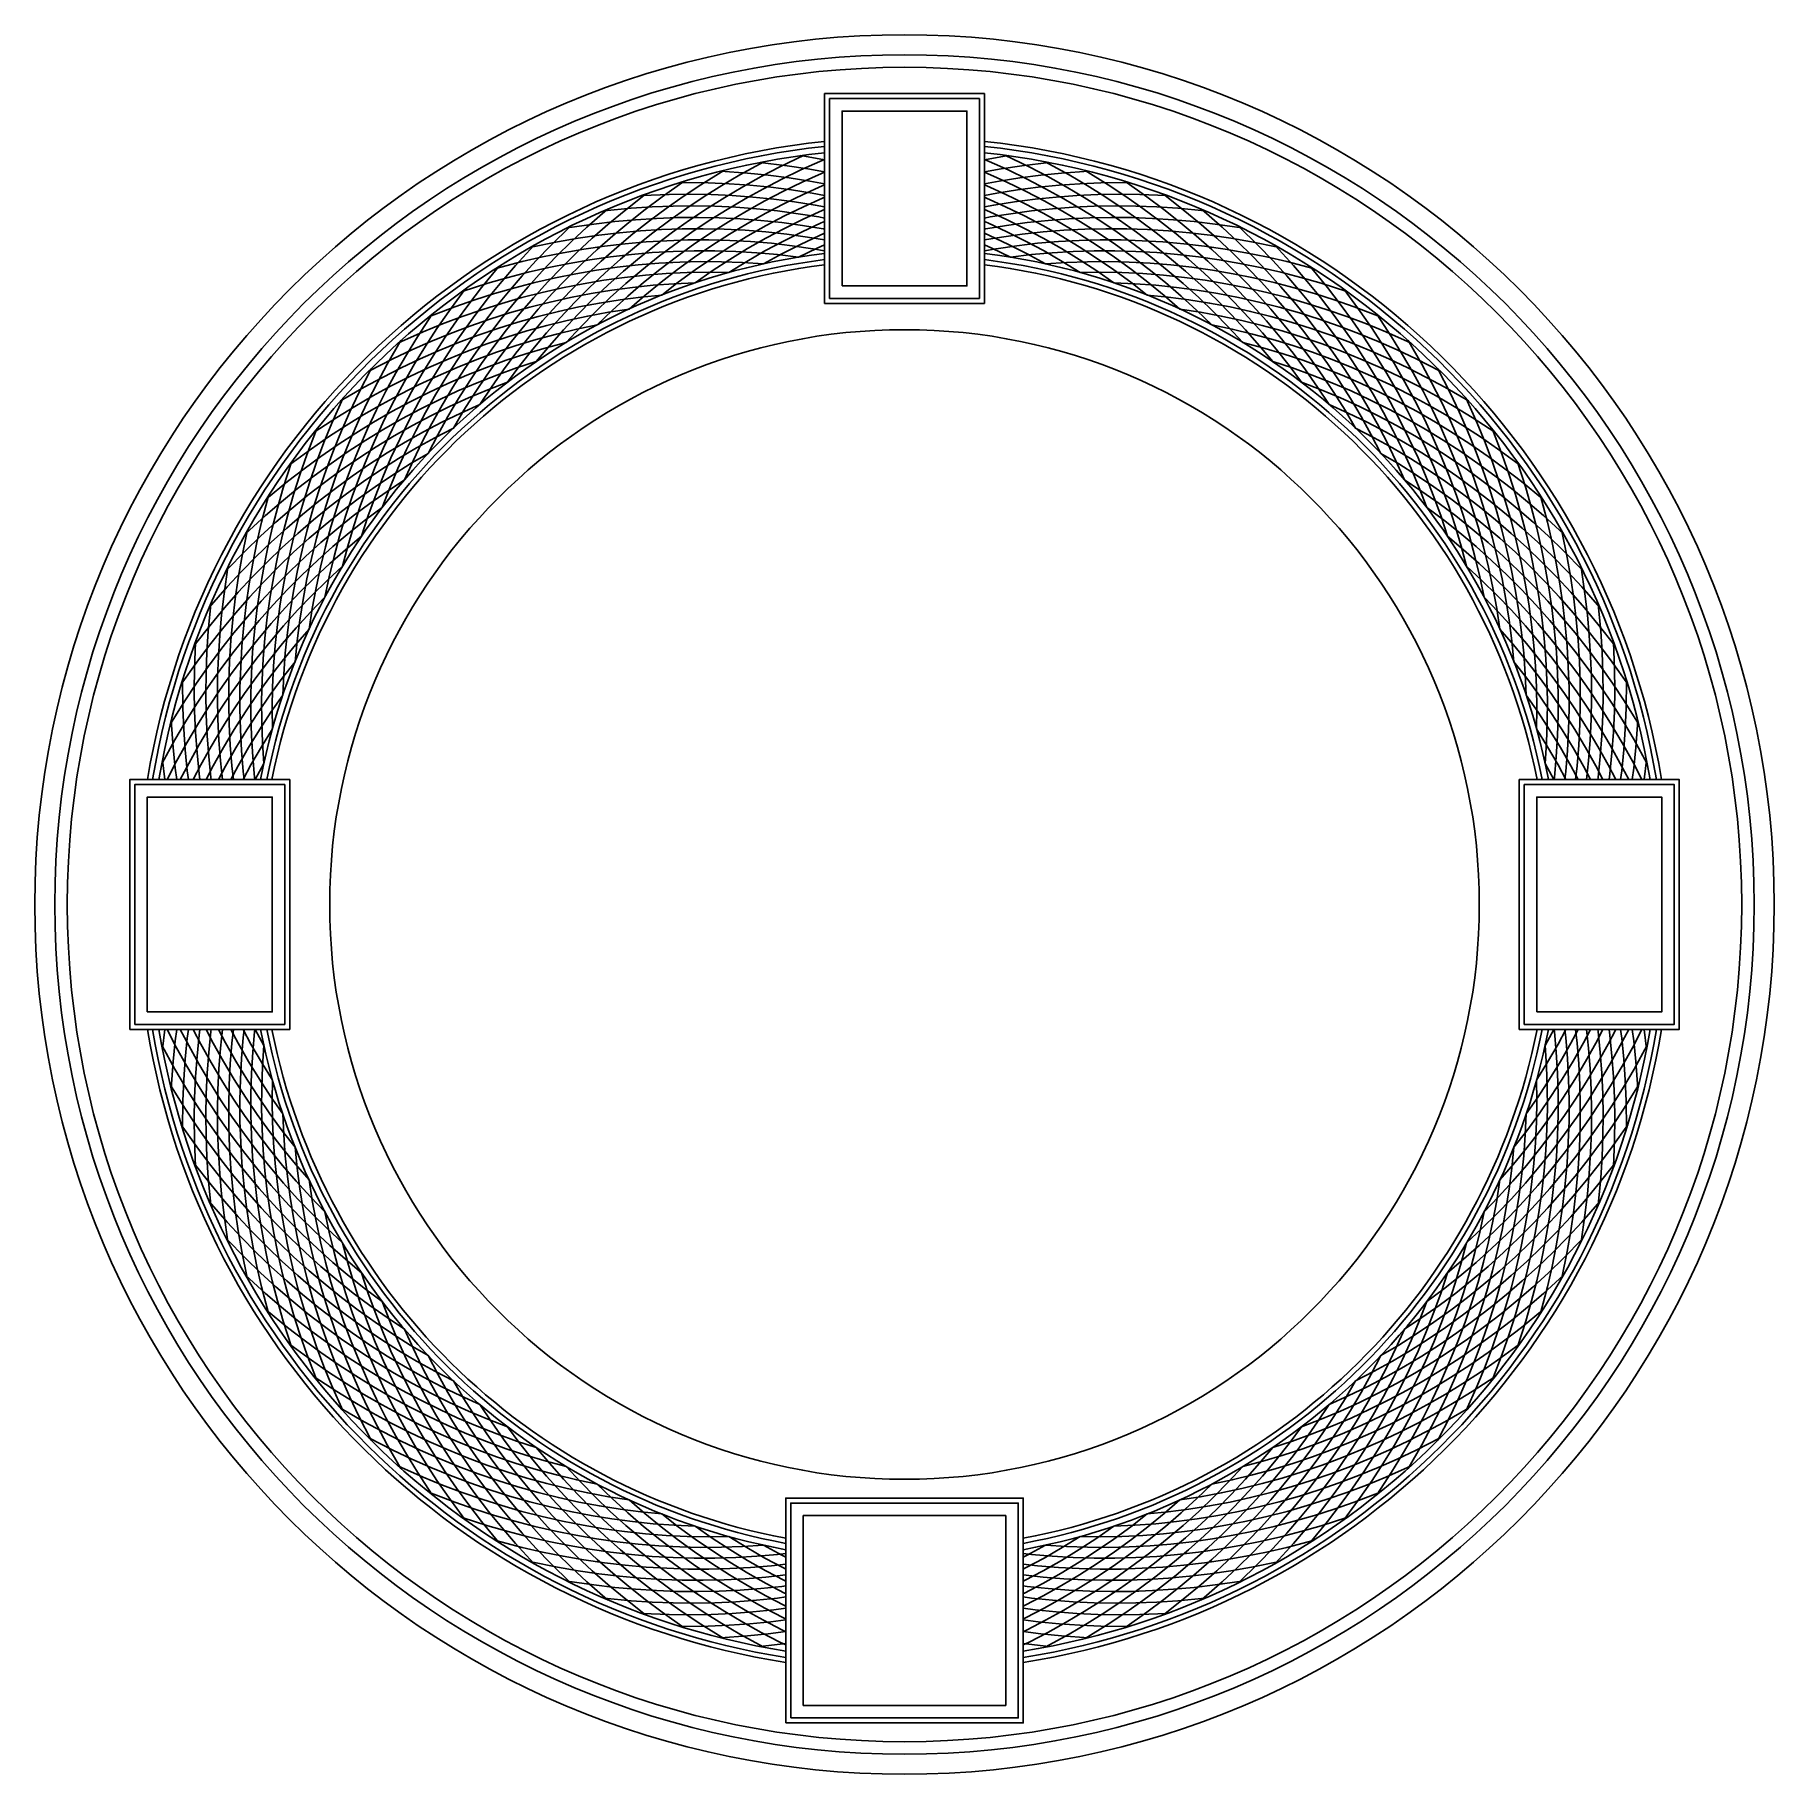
# Model space of a CAD drawing. Header units: millimetres. Extents: x -17.4 to 17.4, y -17.4 to 17.4.
import ezdxf

# ---------------------------------------------------------------- set-up
doc = ezdxf.new("R2010")
doc.units = ezdxf.units.MM
for name, color, linetype in [('dial_rings', 8, 'CONTINUOUS'), ('guilloche', 5, 'CONTINUOUS'), ('markers', 1, 'CONTINUOUS')]:
    doc.layers.add(name, color=color, linetype=linetype)

msp = doc.modelspace()

# ---------------------------------------------------------------- linework, layer by layer
at = {"layer": 'dial_rings'}
for radius in [17.4, 17, 16.75, 11.5]:
    msp.add_circle((0, 0), radius, dxfattribs=at)
for radius, start, end in [(15.35, 95.9831, 170.6267), (15.25, 96.0224, 170.5646), (15.125, 96.0724, 170.486), (15.35, 9.3733, 84.0169), (15.25, 9.4353, 83.9775), (15.125, 9.5141, 83.9276), (13.125, 97.002, 169.0194), (13, 97.0697, 168.9125), (13.125, 10.9806, 82.998), (13, 11.0875, 82.9303), (12.9, 97.1248, 168.8254), (12.9, 11.1745, 82.8752), (15.35, 189.3733, 261.0993), (15.25, 189.4354, 261.0404), (15.125, 189.514, 260.9658), (13.125, 190.9806, 259.5748), (13, 191.0875, 259.4734), (12.9, 191.1746, 259.3909), (13, 280.5266, 348.9125), (12.9, 280.6092, 348.8255), (13.125, 280.4252, 349.0194), (15.35, 278.9008, 350.6267), (15.25, 278.9596, 350.5647), (15.125, 279.0343, 350.4859)]:
    msp.add_arc((0, 0), radius, start, end, dxfattribs=at)
at = {"layer": 'guilloche'}
for points in [[(-7.366, 10.863), (-7.098, 11.186), (-6.821, 11.5), (-6.535, 11.805), (-6.239, 12.102), (-5.935, 12.39), (-5.623, 12.669), (-5.303, 12.939), (-4.976, 13.2), (-4.641, 13.451), (-4.299, 13.693), (-3.95, 13.925), (-3.596, 14.147), (-3.235, 14.36), (-2.868, 14.562), (-2.497, 14.755), (-2.008, 14.991)], [(-1.6, 14.895), (-2.077, 14.982)], [(1.6, 14.895), (2.077, 14.982)], [(7.366, 10.863), (7.098, 11.186), (6.821, 11.5), (6.535, 11.805), (6.239, 12.102), (5.935, 12.39), (5.623, 12.669), (5.303, 12.939), (4.976, 13.2), (4.641, 13.451), (4.299, 13.693), (3.95, 13.925), (3.596, 14.147), (3.235, 14.36), (2.868, 14.562), (2.497, 14.755), (2.008, 14.991)], [(-8.497, 10.004), (-8.266, 10.353), (-8.024, 10.695), (-7.773, 11.029), (-7.511, 11.356), (-7.24, 11.676), (-6.96, 11.987), (-6.671, 12.29), (-6.374, 12.584), (-6.068, 12.87), (-5.754, 13.147), (-5.433, 13.416), (-5.104, 13.675), (-4.768, 13.926), (-4.426, 14.167), (-4.077, 14.398), (-3.617, 14.686)], [(-7.944, 10.448), (-7.693, 10.785), (-7.434, 11.113), (-7.164, 11.434), (-6.885, 11.746), (-6.598, 12.05), (-6.301, 12.346), (-5.996, 12.633), (-5.683, 12.911), (-5.362, 13.18), (-5.034, 13.44), (-4.698, 13.69), (-4.356, 13.932), (-4.008, 14.163), (-3.653, 14.386), (-3.292, 14.598), (-2.817, 14.86)], [(-6.767, 11.246), (-6.482, 11.553), (-6.188, 11.852), (-5.886, 12.141), (-5.575, 12.422), (-5.256, 12.693), (-4.929, 12.955), (-4.595, 13.207), (-4.254, 13.45), (-3.906, 13.682), (-3.551, 13.905), (-3.191, 14.118), (-2.824, 14.321), (-2.453, 14.514), (-2.076, 14.696), (-1.694, 14.868), (-1.6, 14.907)], [(-6.148, 11.596), (-5.847, 11.887), (-5.538, 12.17), (-5.22, 12.442), (-4.894, 12.706), (-4.561, 12.959), (-4.221, 13.203), (-3.873, 13.436), (-3.519, 13.66), (-3.159, 13.874), (-2.793, 14.077), (-2.422, 14.27), (-2.045, 14.453), (-1.663, 14.625), (-1.6, 14.651)], [(-1.6, 14.419), (-1.896, 14.473), (-2.31, 14.537), (-2.725, 14.59), (-3.142, 14.631), (-3.683, 14.67)], [(-1.6, 14.656), (-1.931, 14.716), (-2.345, 14.78), (-2.885, 14.847)], [(6.767, 11.246), (6.482, 11.553), (6.188, 11.852), (5.886, 12.141), (5.575, 12.422), (5.256, 12.693), (4.929, 12.955), (4.595, 13.207), (4.254, 13.45), (3.906, 13.682), (3.551, 13.905), (3.191, 14.118), (2.824, 14.321), (2.453, 14.514), (2.076, 14.696), (1.694, 14.868), (1.6, 14.907)], [(1.6, 14.656), (1.931, 14.716), (2.345, 14.78), (2.885, 14.847)], [(1.6, 14.419), (1.896, 14.473), (2.31, 14.537), (2.725, 14.59), (3.142, 14.631), (3.683, 14.67)], [(6.148, 11.596), (5.847, 11.887), (5.538, 12.17), (5.22, 12.442), (4.894, 12.706), (4.561, 12.959), (4.221, 13.203), (3.873, 13.436), (3.519, 13.66), (3.159, 13.874), (2.793, 14.077), (2.422, 14.27), (2.045, 14.453), (1.663, 14.625), (1.6, 14.651)], [(7.944, 10.448), (7.693, 10.785), (7.434, 11.113), (7.164, 11.434), (6.885, 11.746), (6.598, 12.05), (6.301, 12.346), (5.996, 12.633), (5.683, 12.911), (5.362, 13.18), (5.034, 13.44), (4.698, 13.69), (4.356, 13.932), (4.008, 14.163), (3.653, 14.386), (3.292, 14.598), (2.817, 14.86)], [(8.497, 10.004), (8.266, 10.353), (8.024, 10.695), (7.773, 11.029), (7.511, 11.356), (7.24, 11.676), (6.96, 11.987), (6.671, 12.29), (6.374, 12.584), (6.068, 12.87), (5.754, 13.147), (5.433, 13.416), (5.104, 13.675), (4.768, 13.926), (4.426, 14.167), (4.077, 14.398), (3.617, 14.686)], [(-9.026, 9.528), (-8.814, 9.89), (-8.592, 10.244), (-8.358, 10.592), (-8.115, 10.933), (-7.862, 11.266), (-7.599, 11.592), (-7.327, 11.91), (-7.046, 12.221), (-6.756, 12.523), (-6.457, 12.817), (-6.151, 13.102), (-5.837, 13.379), (-5.515, 13.647), (-5.187, 13.906), (-4.851, 14.157), (-4.406, 14.469)], [(-5.511, 11.912), (-5.195, 12.187), (-4.871, 12.452), (-4.539, 12.707), (-4.199, 12.952), (-3.853, 13.187), (-3.5, 13.412), (-3.14, 13.626), (-2.775, 13.831), (-2.403, 14.024), (-2.027, 14.208), (-1.646, 14.38), (-1.6, 14.399)], [(-1.6, 14.186), (-1.848, 14.232), (-2.262, 14.296), (-2.677, 14.349), (-3.094, 14.391), (-3.511, 14.421), (-3.929, 14.44), (-4.474, 14.448)], [(1.6, 14.186), (1.848, 14.232), (2.262, 14.296), (2.677, 14.349), (3.094, 14.391), (3.511, 14.421), (3.929, 14.44), (4.474, 14.448)], [(5.511, 11.912), (5.195, 12.187), (4.871, 12.452), (4.539, 12.707), (4.199, 12.952), (3.853, 13.187), (3.5, 13.412), (3.14, 13.626), (2.775, 13.831), (2.403, 14.024), (2.027, 14.208), (1.646, 14.38), (1.6, 14.399)], [(9.026, 9.528), (8.814, 9.89), (8.592, 10.244), (8.358, 10.592), (8.115, 10.933), (7.862, 11.266), (7.599, 11.592), (7.327, 11.91), (7.046, 12.221), (6.756, 12.523), (6.457, 12.817), (6.151, 13.102), (5.837, 13.379), (5.515, 13.647), (5.187, 13.906), (4.851, 14.157), (4.406, 14.469)], [(-9.529, 9.025), (-9.337, 9.398), (-9.134, 9.764), (-8.92, 10.124), (-8.695, 10.478), (-8.46, 10.824), (-8.215, 11.164), (-7.961, 11.496), (-7.697, 11.821), (-7.424, 12.139), (-7.142, 12.448), (-6.851, 12.75), (-6.553, 13.043), (-6.246, 13.328), (-5.932, 13.605), (-5.61, 13.873), (-5.183, 14.209)], [(-1.6, 13.733), (-1.713, 13.755), (-2.127, 13.821), (-2.542, 13.875), (-2.958, 13.918), (-3.376, 13.949), (-3.794, 13.968), (-4.213, 13.976), (-4.631, 13.972), (-5.05, 13.957), (-5.468, 13.93), (-6.008, 13.881)], [(-1.6, 13.958), (-1.787, 13.993), (-2.2, 14.058), (-2.616, 14.111), (-3.032, 14.153), (-3.45, 14.183), (-3.868, 14.202), (-4.287, 14.21), (-4.705, 14.206), (-5.25, 14.185)], [(-4.858, 12.193), (-4.528, 12.45), (-4.19, 12.697), (-3.844, 12.934), (-3.492, 13.16), (-3.133, 13.376), (-2.768, 13.582), (-2.398, 13.776), (-2.022, 13.961), (-1.641, 14.134), (-1.6, 14.151)], [(1.6, 13.958), (1.787, 13.993), (2.2, 14.058), (2.616, 14.111), (3.032, 14.153), (3.45, 14.183), (3.868, 14.202), (4.287, 14.21), (4.705, 14.206), (5.25, 14.185)], [(4.858, 12.193), (4.528, 12.45), (4.19, 12.697), (3.844, 12.934), (3.492, 13.16), (3.133, 13.376), (2.768, 13.582), (2.398, 13.776), (2.022, 13.961), (1.641, 14.134), (1.6, 14.151)], [(1.6, 13.733), (1.713, 13.755), (2.127, 13.821), (2.542, 13.875), (2.958, 13.918), (3.376, 13.949), (3.794, 13.968), (4.213, 13.976), (4.631, 13.972), (5.05, 13.957), (5.468, 13.93), (6.008, 13.881)], [(9.529, 9.025), (9.337, 9.398), (9.134, 9.764), (8.92, 10.124), (8.695, 10.478), (8.46, 10.824), (8.215, 11.164), (7.961, 11.496), (7.697, 11.821), (7.424, 12.139), (7.142, 12.448), (6.851, 12.75), (6.553, 13.043), (6.246, 13.328), (5.932, 13.605), (5.61, 13.873), (5.183, 14.209)], [(-10.003, 8.498), (-9.832, 8.879), (-9.649, 9.256), (-9.455, 9.626), (-9.25, 9.992), (-9.034, 10.35), (-8.808, 10.703), (-8.571, 11.049), (-8.325, 11.387), (-8.07, 11.719), (-7.805, 12.043), (-7.532, 12.36), (-7.249, 12.669), (-6.959, 12.971), (-6.66, 13.264), (-6.353, 13.549), (-5.945, 13.908)], [(-1.6, 13.513), (-1.627, 13.518), (-2.04, 13.586), (-2.455, 13.642), (-2.872, 13.686), (-3.289, 13.717), (-3.707, 13.737), (-4.126, 13.746), (-4.545, 13.742), (-4.963, 13.727), (-5.381, 13.701), (-5.798, 13.663), (-6.214, 13.614), (-6.75, 13.535)], [(-4.191, 12.438), (-3.847, 12.677), (-3.496, 12.905), (-3.138, 13.123), (-2.774, 13.33), (-2.404, 13.526), (-2.029, 13.712), (-1.648, 13.886), (-1.6, 13.906)], [(-3.512, 12.646), (-3.155, 12.866), (-2.792, 13.076), (-2.423, 13.274), (-2.049, 13.461), (-1.669, 13.637), (-1.6, 13.666)], [(4.191, 12.438), (3.847, 12.677), (3.496, 12.905), (3.138, 13.123), (2.774, 13.33), (2.404, 13.526), (2.029, 13.712), (1.648, 13.886), (1.6, 13.906)], [(1.6, 13.513), (1.627, 13.518), (2.04, 13.586), (2.455, 13.642), (2.872, 13.686), (3.289, 13.717), (3.707, 13.737), (4.126, 13.746), (4.545, 13.742), (4.963, 13.727), (5.381, 13.701), (5.798, 13.663), (6.214, 13.614), (6.75, 13.535)], [(3.512, 12.646), (3.155, 12.866), (2.792, 13.076), (2.423, 13.274), (2.049, 13.461), (1.669, 13.637), (1.6, 13.666)], [(10.003, 8.498), (9.832, 8.879), (9.649, 9.256), (9.455, 9.626), (9.25, 9.992), (9.034, 10.35), (8.808, 10.703), (8.571, 11.049), (8.325, 11.387), (8.07, 11.719), (7.805, 12.043), (7.532, 12.36), (7.249, 12.669), (6.959, 12.971), (6.66, 13.264), (6.353, 13.549), (5.945, 13.908)], [(-10.449, 7.942), (-10.298, 8.334), (-10.136, 8.72), (-9.962, 9.101), (-9.777, 9.476), (-9.581, 9.846), (-9.374, 10.21), (-9.157, 10.568), (-8.93, 10.92), (-8.693, 11.265), (-8.446, 11.603), (-8.19, 11.934), (-7.925, 12.258), (-7.651, 12.575), (-7.368, 12.884), (-7.077, 13.185), (-6.69, 13.565)], [(-1.6, 13.08), (-1.831, 13.12), (-2.246, 13.18), (-2.662, 13.228), (-3.079, 13.263), (-3.497, 13.286), (-3.916, 13.296), (-4.335, 13.295), (-4.753, 13.281), (-5.171, 13.256), (-5.588, 13.219), (-6.004, 13.17), (-6.418, 13.11), (-6.831, 13.039), (-7.241, 12.956), (-7.649, 12.862), (-8.175, 12.726)], [(-1.6, 13.295), (-1.942, 13.352), (-2.357, 13.41), (-2.773, 13.456), (-3.19, 13.489), (-3.608, 13.51), (-4.027, 13.519), (-4.446, 13.517), (-4.864, 13.502), (-5.282, 13.476), (-5.699, 13.438), (-6.115, 13.389), (-6.529, 13.329), (-6.942, 13.257), (-7.472, 13.15)], [(-2.82, 12.818), (-2.454, 13.018), (-2.08, 13.207), (-1.701, 13.385), (-1.6, 13.429)], [(1.6, 13.295), (1.942, 13.352), (2.357, 13.41), (2.773, 13.456), (3.19, 13.489), (3.608, 13.51), (4.027, 13.519), (4.446, 13.517), (4.864, 13.502), (5.282, 13.476), (5.699, 13.438), (6.115, 13.389), (6.529, 13.329), (6.942, 13.257), (7.472, 13.15)], [(2.82, 12.818), (2.454, 13.018), (2.08, 13.207), (1.701, 13.385), (1.6, 13.429)], [(1.6, 13.08), (1.831, 13.12), (2.246, 13.18), (2.662, 13.228), (3.079, 13.263), (3.497, 13.286), (3.916, 13.296), (4.335, 13.295), (4.753, 13.281), (5.171, 13.256), (5.588, 13.219), (6.004, 13.17), (6.418, 13.11), (6.831, 13.039), (7.241, 12.956), (7.649, 12.862), (8.175, 12.726)], [(10.449, 7.942), (10.298, 8.334), (10.136, 8.72), (9.962, 9.101), (9.777, 9.476), (9.581, 9.846), (9.374, 10.21), (9.157, 10.568), (8.93, 10.92), (8.693, 11.265), (8.446, 11.603), (8.19, 11.934), (7.925, 12.258), (7.651, 12.575), (7.368, 12.884), (7.077, 13.185), (6.69, 13.565)], [(-10.863, 7.366), (-10.734, 7.764), (-10.593, 8.158), (-10.44, 8.548), (-10.276, 8.933), (-10.1, 9.313), (-9.913, 9.688), (-9.716, 10.057), (-9.508, 10.42), (-9.29, 10.778), (-9.062, 11.129), (-8.824, 11.473), (-8.577, 11.811), (-8.32, 12.142), (-8.055, 12.466), (-7.781, 12.783), (-7.413, 13.184)], [(-2.124, 12.952), (-2.539, 13.002), (-2.956, 13.039), (-3.374, 13.064), (-3.793, 13.077), (-4.211, 13.077), (-4.63, 13.065), (-5.048, 13.041), (-5.465, 13.005), (-5.881, 12.957), (-6.295, 12.897), (-6.708, 12.826), (-7.119, 12.743), (-7.527, 12.65), (-7.932, 12.545), (-8.334, 12.429), (-8.852, 12.264)], [(-2.122, 12.952), (-1.745, 13.132), (-1.6, 13.196)], [(2.122, 12.952), (1.745, 13.132), (1.6, 13.196)], [(2.124, 12.952), (2.539, 13.002), (2.956, 13.039), (3.374, 13.064), (3.793, 13.077), (4.211, 13.077), (4.63, 13.065), (5.048, 13.041), (5.465, 13.005), (5.881, 12.957), (6.295, 12.897), (6.708, 12.826), (7.119, 12.743), (7.527, 12.65), (7.932, 12.545), (8.334, 12.429), (8.852, 12.264)], [(10.863, 7.366), (10.734, 7.764), (10.593, 8.158), (10.44, 8.548), (10.276, 8.933), (10.1, 9.313), (9.913, 9.688), (9.716, 10.057), (9.508, 10.42), (9.29, 10.778), (9.062, 11.129), (8.824, 11.473), (8.577, 11.811), (8.32, 12.142), (8.055, 12.466), (7.781, 12.783), (7.413, 13.184)], [(-11.246, 6.767), (-11.139, 7.171), (-11.019, 7.573), (-10.887, 7.97), (-10.744, 8.363), (-10.589, 8.753), (-10.423, 9.137), (-10.246, 9.516), (-10.058, 9.89), (-9.86, 10.259), (-9.651, 10.622), (-9.432, 10.979), (-9.203, 11.33), (-8.965, 11.674), (-8.718, 12.012), (-8.461, 12.343), (-8.116, 12.763)], [(-3.51, 12.647), (-3.93, 12.651), (-4.349, 12.643), (-4.767, 12.623), (-5.184, 12.59), (-5.601, 12.545), (-6.015, 12.488), (-6.428, 12.418), (-6.839, 12.337), (-7.247, 12.245), (-7.653, 12.141), (-8.055, 12.025), (-8.455, 11.899), (-8.85, 11.762), (-9.242, 11.614), (-9.629, 11.455), (-10.126, 11.235)], [(-2.822, 12.818), (-3.239, 12.846), (-3.658, 12.86), (-4.076, 12.862), (-4.495, 12.852), (-4.913, 12.83), (-5.33, 12.795), (-5.747, 12.748), (-6.161, 12.69), (-6.574, 12.619), (-6.984, 12.537), (-7.393, 12.444), (-7.798, 12.339), (-8.2, 12.224), (-8.599, 12.097), (-8.995, 11.96), (-9.502, 11.767)], [(2.822, 12.818), (3.239, 12.846), (3.658, 12.86), (4.076, 12.862), (4.495, 12.852), (4.913, 12.83), (5.33, 12.795), (5.747, 12.748), (6.161, 12.69), (6.574, 12.619), (6.984, 12.537), (7.393, 12.444), (7.798, 12.339), (8.2, 12.224), (8.599, 12.097), (8.995, 11.96), (9.502, 11.767)], [(3.51, 12.647), (3.93, 12.651), (4.349, 12.643), (4.767, 12.623), (5.184, 12.59), (5.601, 12.545), (6.015, 12.488), (6.428, 12.418), (6.839, 12.337), (7.247, 12.245), (7.653, 12.141), (8.055, 12.025), (8.455, 11.899), (8.85, 11.762), (9.242, 11.614), (9.629, 11.455), (10.126, 11.235)], [(11.246, 6.767), (11.139, 7.171), (11.019, 7.573), (10.887, 7.97), (10.744, 8.363), (10.589, 8.753), (10.423, 9.137), (10.246, 9.516), (10.058, 9.89), (9.86, 10.259), (9.651, 10.622), (9.432, 10.979), (9.203, 11.33), (8.965, 11.674), (8.718, 12.012), (8.461, 12.343), (8.116, 12.763)], [(-11.596, 6.148), (-11.511, 6.558), (-11.413, 6.965), (-11.303, 7.369), (-11.181, 7.77), (-11.048, 8.166), (-10.903, 8.559), (-10.746, 8.948), (-10.579, 9.331), (-10.401, 9.71), (-10.212, 10.084), (-10.013, 10.452), (-9.803, 10.815), (-9.584, 11.172), (-9.355, 11.522), (-9.117, 11.867), (-8.796, 12.304)], [(-4.857, 12.193), (-5.275, 12.152), (-5.69, 12.099), (-6.104, 12.033), (-6.515, 11.956), (-6.924, 11.866), (-7.33, 11.764), (-7.733, 11.651), (-8.133, 11.526), (-8.529, 11.389), (-8.921, 11.242), (-9.308, 11.084), (-9.692, 10.915), (-10.07, 10.736), (-10.443, 10.546), (-10.811, 10.347), (-11.282, 10.074)], [(-4.191, 12.438), (-4.609, 12.42), (-5.027, 12.389), (-5.443, 12.346), (-5.858, 12.291), (-6.272, 12.223), (-6.683, 12.144), (-7.091, 12.052), (-7.497, 11.949), (-7.9, 11.834), (-8.299, 11.709), (-8.695, 11.572), (-9.086, 11.424), (-9.474, 11.265), (-9.857, 11.096), (-10.235, 10.917), (-10.718, 10.672)], [(4.191, 12.438), (4.609, 12.42), (5.027, 12.389), (5.443, 12.346), (5.858, 12.291), (6.272, 12.223), (6.683, 12.144), (7.091, 12.052), (7.497, 11.949), (7.9, 11.834), (8.299, 11.709), (8.695, 11.572), (9.086, 11.424), (9.474, 11.265), (9.857, 11.096), (10.235, 10.917), (10.718, 10.672)], [(4.857, 12.193), (5.275, 12.152), (5.69, 12.099), (6.104, 12.033), (6.515, 11.956), (6.924, 11.866), (7.33, 11.764), (7.733, 11.651), (8.133, 11.526), (8.529, 11.389), (8.921, 11.242), (9.308, 11.084), (9.692, 10.915), (10.07, 10.736), (10.443, 10.546), (10.811, 10.347), (11.282, 10.074)], [(11.596, 6.148), (11.511, 6.558), (11.413, 6.965), (11.303, 7.369), (11.181, 7.77), (11.048, 8.166), (10.903, 8.559), (10.746, 8.948), (10.579, 9.331), (10.401, 9.71), (10.212, 10.084), (10.013, 10.452), (9.803, 10.815), (9.584, 11.172), (9.355, 11.522), (9.117, 11.867), (8.796, 12.304)], [(-5.511, 11.912), (-5.925, 11.849), (-6.337, 11.773), (-6.746, 11.685), (-7.153, 11.585), (-7.556, 11.474), (-7.956, 11.35), (-8.353, 11.215), (-8.745, 11.068), (-9.133, 10.911), (-9.516, 10.743), (-9.895, 10.564), (-10.268, 10.374), (-10.636, 10.175), (-10.999, 9.966), (-11.356, 9.746), (-11.81, 9.45)], [(5.511, 11.912), (5.925, 11.849), (6.337, 11.773), (6.746, 11.685), (7.153, 11.585), (7.556, 11.474), (7.956, 11.35), (8.353, 11.215), (8.745, 11.068), (9.133, 10.911), (9.516, 10.743), (9.895, 10.564), (10.268, 10.374), (10.636, 10.175), (10.999, 9.966), (11.356, 9.746), (11.81, 9.45)], [(-6.148, 11.596), (-6.558, 11.511), (-6.965, 11.413), (-7.369, 11.303), (-7.77, 11.181), (-8.166, 11.048), (-8.559, 10.903), (-8.948, 10.746), (-9.331, 10.579), (-9.71, 10.401), (-10.084, 10.212), (-10.452, 10.013), (-10.815, 9.803), (-11.172, 9.584), (-11.522, 9.355), (-11.867, 9.117), (-12.304, 8.796)], [(-11.912, 5.511), (-11.849, 5.925), (-11.773, 6.337), (-11.685, 6.746), (-11.585, 7.153), (-11.474, 7.556), (-11.35, 7.956), (-11.215, 8.353), (-11.068, 8.745), (-10.911, 9.133), (-10.743, 9.516), (-10.564, 9.895), (-10.374, 10.268), (-10.175, 10.636), (-9.966, 10.999), (-9.746, 11.356), (-9.45, 11.81)], [(6.148, 11.596), (6.558, 11.511), (6.965, 11.413), (7.369, 11.303), (7.77, 11.181), (8.166, 11.048), (8.559, 10.903), (8.948, 10.746), (9.331, 10.579), (9.71, 10.401), (10.084, 10.212), (10.452, 10.013), (10.815, 9.803), (11.172, 9.584), (11.522, 9.355), (11.867, 9.117), (12.304, 8.796)], [(11.912, 5.511), (11.849, 5.925), (11.773, 6.337), (11.685, 6.746), (11.585, 7.153), (11.474, 7.556), (11.35, 7.956), (11.215, 8.353), (11.068, 8.745), (10.911, 9.133), (10.743, 9.516), (10.564, 9.895), (10.374, 10.268), (10.175, 10.636), (9.966, 10.999), (9.746, 11.356), (9.45, 11.81)], [(-6.767, 11.246), (-7.171, 11.139), (-7.573, 11.019), (-7.97, 10.887), (-8.363, 10.744), (-8.753, 10.589), (-9.137, 10.423), (-9.516, 10.246), (-9.89, 10.058), (-10.259, 9.86), (-10.622, 9.651), (-10.979, 9.432), (-11.33, 9.203), (-11.674, 8.965), (-12.012, 8.718), (-12.343, 8.461), (-12.763, 8.116)], [(-12.193, 4.857), (-12.152, 5.275), (-12.099, 5.69), (-12.033, 6.104), (-11.956, 6.515), (-11.866, 6.924), (-11.764, 7.33), (-11.651, 7.733), (-11.526, 8.133), (-11.389, 8.529), (-11.242, 8.921), (-11.084, 9.308), (-10.915, 9.692), (-10.736, 10.07), (-10.546, 10.443), (-10.347, 10.811), (-10.074, 11.282)], [(6.767, 11.246), (7.171, 11.139), (7.573, 11.019), (7.97, 10.887), (8.363, 10.744), (8.753, 10.589), (9.137, 10.423), (9.516, 10.246), (9.89, 10.058), (10.259, 9.86), (10.622, 9.651), (10.979, 9.432), (11.33, 9.203), (11.674, 8.965), (12.012, 8.718), (12.343, 8.461), (12.763, 8.116)], [(12.193, 4.857), (12.152, 5.275), (12.099, 5.69), (12.033, 6.104), (11.956, 6.515), (11.866, 6.924), (11.764, 7.33), (11.651, 7.733), (11.526, 8.133), (11.389, 8.529), (11.242, 8.921), (11.084, 9.308), (10.915, 9.692), (10.736, 10.07), (10.546, 10.443), (10.347, 10.811), (10.074, 11.282)], [(-7.366, 10.863), (-7.764, 10.734), (-8.158, 10.593), (-8.548, 10.44), (-8.933, 10.276), (-9.313, 10.1), (-9.688, 9.913), (-10.057, 9.716), (-10.42, 9.508), (-10.778, 9.29), (-11.129, 9.062), (-11.473, 8.824), (-11.811, 8.577), (-12.142, 8.32), (-12.466, 8.055), (-12.783, 7.781), (-13.184, 7.413)], [(7.366, 10.863), (7.764, 10.734), (8.158, 10.593), (8.548, 10.44), (8.933, 10.276), (9.313, 10.1), (9.688, 9.913), (10.057, 9.716), (10.42, 9.508), (10.778, 9.29), (11.129, 9.062), (11.473, 8.824), (11.811, 8.577), (12.142, 8.32), (12.466, 8.055), (12.783, 7.781), (13.184, 7.413)], [(-7.942, 10.449), (-8.334, 10.298), (-8.72, 10.136), (-9.101, 9.962), (-9.476, 9.777), (-9.846, 9.581), (-10.21, 9.374), (-10.568, 9.157), (-10.92, 8.93), (-11.265, 8.693), (-11.603, 8.446), (-11.934, 8.19), (-12.258, 7.925), (-12.575, 7.651), (-12.884, 7.368), (-13.185, 7.077), (-13.565, 6.69)], [(-12.438, 4.191), (-12.42, 4.609), (-12.389, 5.027), (-12.346, 5.443), (-12.291, 5.858), (-12.223, 6.272), (-12.144, 6.683), (-12.052, 7.091), (-11.949, 7.497), (-11.834, 7.9), (-11.709, 8.299), (-11.572, 8.695), (-11.424, 9.086), (-11.265, 9.474), (-11.096, 9.857), (-10.917, 10.235), (-10.672, 10.718)], [(7.942, 10.449), (8.334, 10.298), (8.72, 10.136), (9.101, 9.962), (9.476, 9.777), (9.846, 9.581), (10.21, 9.374), (10.568, 9.157), (10.92, 8.93), (11.265, 8.693), (11.603, 8.446), (11.934, 8.19), (12.258, 7.925), (12.575, 7.651), (12.884, 7.368), (13.185, 7.077), (13.565, 6.69)], [(12.438, 4.191), (12.42, 4.609), (12.389, 5.027), (12.346, 5.443), (12.291, 5.858), (12.223, 6.272), (12.144, 6.683), (12.052, 7.091), (11.949, 7.497), (11.834, 7.9), (11.709, 8.299), (11.572, 8.695), (11.424, 9.086), (11.265, 9.474), (11.096, 9.857), (10.917, 10.235), (10.672, 10.718)], [(-12.647, 3.51), (-12.651, 3.93), (-12.643, 4.349), (-12.623, 4.767), (-12.59, 5.184), (-12.545, 5.601), (-12.488, 6.015), (-12.418, 6.428), (-12.337, 6.839), (-12.245, 7.247), (-12.141, 7.653), (-12.025, 8.055), (-11.899, 8.455), (-11.762, 8.85), (-11.614, 9.242), (-11.455, 9.629), (-11.235, 10.126)], [(12.647, 3.51), (12.651, 3.93), (12.643, 4.349), (12.623, 4.767), (12.59, 5.184), (12.545, 5.601), (12.488, 6.015), (12.418, 6.428), (12.337, 6.839), (12.245, 7.247), (12.141, 7.653), (12.025, 8.055), (11.899, 8.455), (11.762, 8.85), (11.614, 9.242), (11.455, 9.629), (11.235, 10.126)], [(-8.498, 10.003), (-8.879, 9.832), (-9.256, 9.649), (-9.626, 9.455), (-9.992, 9.25), (-10.35, 9.034), (-10.703, 8.808), (-11.049, 8.571), (-11.387, 8.325), (-11.719, 8.07), (-12.043, 7.805), (-12.36, 7.532), (-12.669, 7.249), (-12.971, 6.959), (-13.264, 6.66), (-13.549, 6.353), (-13.908, 5.945)], [(8.498, 10.003), (8.879, 9.832), (9.256, 9.649), (9.626, 9.455), (9.992, 9.25), (10.35, 9.034), (10.703, 8.808), (11.049, 8.571), (11.387, 8.325), (11.719, 8.07), (12.043, 7.805), (12.36, 7.532), (12.669, 7.249), (12.971, 6.959), (13.264, 6.66), (13.549, 6.353), (13.908, 5.945)], [(-9.025, 9.529), (-9.398, 9.337), (-9.764, 9.134), (-10.124, 8.92), (-10.478, 8.695), (-10.824, 8.46), (-11.164, 8.215), (-11.496, 7.961), (-11.821, 7.697), (-12.139, 7.424), (-12.448, 7.142), (-12.75, 6.851), (-13.043, 6.553), (-13.328, 6.246), (-13.605, 5.932), (-13.873, 5.61), (-14.209, 5.183)], [(-12.818, 2.822), (-12.846, 3.239), (-12.86, 3.658), (-12.862, 4.076), (-12.852, 4.495), (-12.83, 4.913), (-12.795, 5.33), (-12.748, 5.747), (-12.69, 6.161), (-12.619, 6.574), (-12.537, 6.984), (-12.444, 7.393), (-12.339, 7.798), (-12.224, 8.2), (-12.097, 8.599), (-11.96, 8.995), (-11.767, 9.502)], [(9.025, 9.529), (9.398, 9.337), (9.764, 9.134), (10.124, 8.92), (10.478, 8.695), (10.824, 8.46), (11.164, 8.215), (11.496, 7.961), (11.821, 7.697), (12.139, 7.424), (12.448, 7.142), (12.75, 6.851), (13.043, 6.553), (13.328, 6.246), (13.605, 5.932), (13.873, 5.61), (14.209, 5.183)], [(12.818, 2.822), (12.846, 3.239), (12.86, 3.658), (12.862, 4.076), (12.852, 4.495), (12.83, 4.913), (12.795, 5.33), (12.748, 5.747), (12.69, 6.161), (12.619, 6.574), (12.537, 6.984), (12.444, 7.393), (12.339, 7.798), (12.224, 8.2), (12.097, 8.599), (11.96, 8.995), (11.767, 9.502)], [(-9.528, 9.026), (-9.89, 8.814), (-10.244, 8.592), (-10.592, 8.358), (-10.933, 8.115), (-11.266, 7.862), (-11.592, 7.599), (-11.91, 7.327), (-12.221, 7.046), (-12.523, 6.756), (-12.817, 6.457), (-13.102, 6.151), (-13.379, 5.837), (-13.647, 5.515), (-13.906, 5.187), (-14.157, 4.851), (-14.469, 4.406)], [(-12.997, 2.5), (-13.002, 2.539), (-13.039, 2.956), (-13.064, 3.374), (-13.077, 3.793), (-13.077, 4.211), (-13.065, 4.63), (-13.041, 5.048), (-13.005, 5.465), (-12.957, 5.881), (-12.897, 6.295), (-12.826, 6.708), (-12.743, 7.119), (-12.65, 7.527), (-12.545, 7.932), (-12.429, 8.334), (-12.264, 8.852)], [(9.528, 9.026), (9.89, 8.814), (10.244, 8.592), (10.592, 8.358), (10.933, 8.115), (11.266, 7.862), (11.592, 7.599), (11.91, 7.327), (12.221, 7.046), (12.523, 6.756), (12.817, 6.457), (13.102, 6.151), (13.379, 5.837), (13.647, 5.515), (13.906, 5.187), (14.157, 4.851), (14.469, 4.406)], [(12.997, 2.5), (13.002, 2.539), (13.039, 2.956), (13.064, 3.374), (13.077, 3.793), (13.077, 4.211), (13.065, 4.63), (13.041, 5.048), (13.005, 5.465), (12.957, 5.881), (12.897, 6.295), (12.826, 6.708), (12.743, 7.119), (12.65, 7.527), (12.545, 7.932), (12.429, 8.334), (12.264, 8.852)], [(-10.004, 8.497), (-10.353, 8.266), (-10.695, 8.024), (-11.029, 7.773), (-11.356, 7.511), (-11.676, 7.24), (-11.987, 6.96), (-12.29, 6.671), (-12.584, 6.374), (-12.87, 6.068), (-13.147, 5.754), (-13.416, 5.433), (-13.675, 5.104), (-13.926, 4.768), (-14.167, 4.426), (-14.398, 4.077), (-14.686, 3.617)], [(10.004, 8.497), (10.353, 8.266), (10.695, 8.024), (11.029, 7.773), (11.356, 7.511), (11.676, 7.24), (11.987, 6.96), (12.29, 6.671), (12.584, 6.374), (12.87, 6.068), (13.147, 5.754), (13.416, 5.433), (13.675, 5.104), (13.926, 4.768), (14.167, 4.426), (14.398, 4.077), (14.686, 3.617)], [(-13.209, 2.5), (-13.228, 2.662), (-13.263, 3.079), (-13.286, 3.497), (-13.296, 3.916), (-13.295, 4.335), (-13.281, 4.753), (-13.256, 5.171), (-13.219, 5.588), (-13.17, 6.004), (-13.11, 6.418), (-13.039, 6.831), (-12.956, 7.241), (-12.862, 7.649), (-12.726, 8.175)], [(13.209, 2.5), (13.228, 2.662), (13.263, 3.079), (13.286, 3.497), (13.296, 3.916), (13.295, 4.335), (13.281, 4.753), (13.256, 5.171), (13.219, 5.588), (13.17, 6.004), (13.11, 6.418), (13.039, 6.831), (12.956, 7.241), (12.862, 7.649), (12.726, 8.175)], [(-10.448, 7.944), (-10.785, 7.693), (-11.113, 7.434), (-11.434, 7.164), (-11.746, 6.885), (-12.05, 6.598), (-12.346, 6.301), (-12.633, 5.996), (-12.911, 5.683), (-13.18, 5.362), (-13.44, 5.034), (-13.69, 4.698), (-13.932, 4.356), (-14.163, 4.008), (-14.386, 3.653), (-14.598, 3.292), (-14.86, 2.817)], [(10.448, 7.944), (10.785, 7.693), (11.113, 7.434), (11.434, 7.164), (11.746, 6.885), (12.05, 6.598), (12.346, 6.301), (12.633, 5.996), (12.911, 5.683), (13.18, 5.362), (13.44, 5.034), (13.69, 4.698), (13.932, 4.356), (14.163, 4.008), (14.386, 3.653), (14.598, 3.292), (14.86, 2.817)], [(-10.863, 7.366), (-11.186, 7.098), (-11.5, 6.821), (-11.805, 6.535), (-12.102, 6.239), (-12.39, 5.935), (-12.669, 5.623), (-12.939, 5.303), (-13.2, 4.976), (-13.451, 4.641), (-13.693, 4.299), (-13.925, 3.95), (-14.147, 3.596), (-14.36, 3.235), (-14.562, 2.868), (-14.753, 2.5)], [(-13.426, 2.5), (-13.456, 2.773), (-13.489, 3.19), (-13.51, 3.608), (-13.519, 4.027), (-13.517, 4.446), (-13.502, 4.864), (-13.476, 5.282), (-13.438, 5.699), (-13.389, 6.115), (-13.329, 6.529), (-13.257, 6.942), (-13.15, 7.472)], [(10.863, 7.366), (11.186, 7.098), (11.5, 6.821), (11.805, 6.535), (12.102, 6.239), (12.39, 5.935), (12.669, 5.623), (12.939, 5.303), (13.2, 4.976), (13.451, 4.641), (13.693, 4.299), (13.925, 3.95), (14.147, 3.596), (14.36, 3.235), (14.562, 2.868), (14.753, 2.5)], [(13.426, 2.5), (13.456, 2.773), (13.489, 3.19), (13.51, 3.608), (13.519, 4.027), (13.517, 4.446), (13.502, 4.864), (13.476, 5.282), (13.438, 5.699), (13.389, 6.115), (13.329, 6.529), (13.257, 6.942), (13.15, 7.472)], [(-11.246, 6.767), (-11.553, 6.482), (-11.852, 6.188), (-12.141, 5.886), (-12.422, 5.575), (-12.693, 5.256), (-12.955, 4.929), (-13.207, 4.595), (-13.45, 4.254), (-13.682, 3.906), (-13.905, 3.551), (-14.118, 3.191), (-14.321, 2.824), (-14.49, 2.5)], [(-13.647, 2.5), (-13.686, 2.872), (-13.717, 3.289), (-13.737, 3.707), (-13.746, 4.126), (-13.742, 4.545), (-13.727, 4.963), (-13.701, 5.381), (-13.663, 5.798), (-13.614, 6.214), (-13.535, 6.75)], [(11.246, 6.767), (11.553, 6.482), (11.852, 6.188), (12.141, 5.886), (12.422, 5.575), (12.693, 5.256), (12.955, 4.929), (13.207, 4.595), (13.45, 4.254), (13.682, 3.906), (13.905, 3.551), (14.118, 3.191), (14.321, 2.824), (14.49, 2.5)], [(13.647, 2.5), (13.686, 2.872), (13.717, 3.289), (13.737, 3.707), (13.746, 4.126), (13.742, 4.545), (13.727, 4.963), (13.701, 5.381), (13.663, 5.798), (13.614, 6.214), (13.535, 6.75)], [(-11.596, 6.148), (-11.887, 5.847), (-12.17, 5.538), (-12.442, 5.22), (-12.706, 4.894), (-12.959, 4.561), (-13.203, 4.221), (-13.436, 3.873), (-13.66, 3.519), (-13.874, 3.159), (-14.077, 2.793), (-14.229, 2.5)], [(-13.87, 2.5), (-13.875, 2.542), (-13.918, 2.958), (-13.949, 3.376), (-13.968, 3.794), (-13.976, 4.213), (-13.972, 4.631), (-13.957, 5.05), (-13.93, 5.468), (-13.881, 6.008)], [(11.596, 6.148), (11.887, 5.847), (12.17, 5.538), (12.442, 5.22), (12.706, 4.894), (12.959, 4.561), (13.203, 4.221), (13.436, 3.873), (13.66, 3.519), (13.874, 3.159), (14.077, 2.793), (14.229, 2.5)], [(13.87, 2.5), (13.875, 2.542), (13.918, 2.958), (13.949, 3.376), (13.968, 3.794), (13.976, 4.213), (13.972, 4.631), (13.957, 5.05), (13.93, 5.468), (13.881, 6.008)], [(-14.096, 2.5), (-14.111, 2.616), (-14.153, 3.032), (-14.183, 3.45), (-14.202, 3.868), (-14.21, 4.287), (-14.206, 4.705), (-14.185, 5.25)], [(-11.912, 5.511), (-12.187, 5.195), (-12.452, 4.871), (-12.707, 4.539), (-12.952, 4.199), (-13.187, 3.853), (-13.412, 3.5), (-13.626, 3.14), (-13.831, 2.775), (-13.974, 2.5)], [(11.912, 5.511), (12.187, 5.195), (12.452, 4.871), (12.707, 4.539), (12.952, 4.199), (13.187, 3.853), (13.412, 3.5), (13.626, 3.14), (13.831, 2.775), (13.974, 2.5)], [(14.096, 2.5), (14.111, 2.616), (14.153, 3.032), (14.183, 3.45), (14.202, 3.868), (14.21, 4.287), (14.206, 4.705), (14.185, 5.25)], [(-12.193, 4.858), (-12.45, 4.528), (-12.697, 4.19), (-12.934, 3.844), (-13.16, 3.492), (-13.376, 3.133), (-13.582, 2.768), (-13.723, 2.5)], [(12.193, 4.858), (12.45, 4.528), (12.697, 4.19), (12.934, 3.844), (13.16, 3.492), (13.376, 3.133), (13.582, 2.768), (13.723, 2.5)], [(-14.326, 2.5), (-14.349, 2.677), (-14.391, 3.094), (-14.421, 3.511), (-14.44, 3.929), (-14.448, 4.474)], [(-12.438, 4.191), (-12.677, 3.847), (-12.905, 3.496), (-13.123, 3.138), (-13.33, 2.774), (-13.475, 2.5)], [(12.438, 4.191), (12.677, 3.847), (12.905, 3.496), (13.123, 3.138), (13.33, 2.774), (13.475, 2.5)], [(14.326, 2.5), (14.349, 2.677), (14.391, 3.094), (14.421, 3.511), (14.44, 3.929), (14.448, 4.474)], [(-14.561, 2.5), (-14.59, 2.725), (-14.631, 3.142), (-14.67, 3.683)], [(-12.646, 3.512), (-12.866, 3.155), (-13.076, 2.792), (-13.233, 2.5)], [(12.646, 3.512), (12.866, 3.155), (13.076, 2.792), (13.233, 2.5)], [(14.561, 2.5), (14.59, 2.725), (14.631, 3.142), (14.67, 3.683)], [(-14.799, 2.5), (-14.847, 2.885)], [(-12.818, 2.82), (-12.993, 2.5)], [(12.818, 2.82), (12.993, 2.5)], [(14.799, 2.5), (14.847, 2.885)], [(-14.799, -2.5), (-14.847, -2.885)], [(-10.863, -7.366), (-11.186, -7.098), (-11.5, -6.821), (-11.805, -6.535), (-12.102, -6.239), (-12.39, -5.935), (-12.669, -5.623), (-12.939, -5.303), (-13.2, -4.976), (-13.451, -4.641), (-13.693, -4.299), (-13.925, -3.95), (-14.147, -3.596), (-14.36, -3.235), (-14.562, -2.868), (-14.753, -2.5)], [(-14.561, -2.5), (-14.59, -2.725), (-14.631, -3.142), (-14.67, -3.683)], [(-11.246, -6.767), (-11.553, -6.482), (-11.852, -6.188), (-12.141, -5.886), (-12.422, -5.575), (-12.693, -5.256), (-12.955, -4.929), (-13.207, -4.595), (-13.45, -4.254), (-13.682, -3.906), (-13.905, -3.551), (-14.118, -3.191), (-14.321, -2.824), (-14.49, -2.5)], [(-14.326, -2.5), (-14.349, -2.677), (-14.391, -3.094), (-14.421, -3.511), (-14.44, -3.929), (-14.448, -4.474)], [(-11.596, -6.148), (-11.887, -5.847), (-12.17, -5.538), (-12.442, -5.22), (-12.706, -4.894), (-12.959, -4.561), (-13.203, -4.221), (-13.436, -3.873), (-13.66, -3.519), (-13.874, -3.159), (-14.077, -2.793), (-14.229, -2.5)], [(-14.096, -2.5), (-14.111, -2.616), (-14.153, -3.032), (-14.183, -3.45), (-14.202, -3.868), (-14.21, -4.287), (-14.206, -4.705), (-14.185, -5.25)], [(-13.87, -2.5), (-13.875, -2.542), (-13.918, -2.958), (-13.949, -3.376), (-13.968, -3.794), (-13.976, -4.213), (-13.972, -4.631), (-13.957, -5.05), (-13.93, -5.468), (-13.881, -6.008)], [(-11.912, -5.511), (-12.187, -5.195), (-12.452, -4.871), (-12.707, -4.539), (-12.952, -4.199), (-13.187, -3.853), (-13.412, -3.5), (-13.626, -3.14), (-13.831, -2.775), (-13.974, -2.5)], [(-13.647, -2.5), (-13.686, -2.872), (-13.717, -3.289), (-13.737, -3.707), (-13.746, -4.126), (-13.742, -4.545), (-13.727, -4.963), (-13.701, -5.381), (-13.663, -5.798), (-13.614, -6.214), (-13.535, -6.75)], [(-12.193, -4.858), (-12.45, -4.528), (-12.697, -4.19), (-12.934, -3.844), (-13.16, -3.492), (-13.376, -3.133), (-13.582, -2.768), (-13.723, -2.5)], [(-13.426, -2.5), (-13.456, -2.773), (-13.489, -3.19), (-13.51, -3.608), (-13.519, -4.027), (-13.517, -4.446), (-13.502, -4.864), (-13.476, -5.282), (-13.438, -5.699), (-13.389, -6.115), (-13.329, -6.529), (-13.257, -6.942), (-13.15, -7.472)], [(-12.438, -4.191), (-12.677, -3.847), (-12.905, -3.496), (-13.123, -3.138), (-13.33, -2.774), (-13.475, -2.5)], [(-13.209, -2.5), (-13.228, -2.662), (-13.263, -3.079), (-13.286, -3.497), (-13.296, -3.916), (-13.295, -4.335), (-13.281, -4.753), (-13.256, -5.171), (-13.219, -5.588), (-13.17, -6.004), (-13.11, -6.418), (-13.039, -6.831), (-12.956, -7.241), (-12.862, -7.649), (-12.726, -8.175)], [(-12.646, -3.512), (-12.866, -3.155), (-13.076, -2.792), (-13.233, -2.5)], [(-12.997, -2.5), (-13.002, -2.539), (-13.039, -2.956), (-13.064, -3.374), (-13.077, -3.793), (-13.077, -4.211), (-13.065, -4.63), (-13.041, -5.048), (-13.005, -5.465), (-12.957, -5.881), (-12.897, -6.295), (-12.826, -6.708), (-12.743, -7.119), (-12.65, -7.527), (-12.545, -7.932), (-12.429, -8.334), (-12.264, -8.852)], [(-12.818, -2.82), (-12.993, -2.5)], [(10.863, -7.366), (11.186, -7.098), (11.5, -6.821), (11.805, -6.535), (12.102, -6.239), (12.39, -5.935), (12.669, -5.623), (12.939, -5.303), (13.2, -4.976), (13.451, -4.641), (13.693, -4.299), (13.925, -3.95), (14.147, -3.596), (14.36, -3.235), (14.562, -2.868), (14.753, -2.5)], [(11.246, -6.767), (11.553, -6.482), (11.852, -6.188), (12.141, -5.886), (12.422, -5.575), (12.693, -5.256), (12.955, -4.929), (13.207, -4.595), (13.45, -4.254), (13.682, -3.906), (13.905, -3.551), (14.118, -3.191), (14.321, -2.824), (14.49, -2.5)], [(11.596, -6.148), (11.887, -5.847), (12.17, -5.538), (12.442, -5.22), (12.706, -4.894), (12.959, -4.561), (13.203, -4.221), (13.436, -3.873), (13.66, -3.519), (13.874, -3.159), (14.077, -2.793), (14.229, -2.5)], [(11.912, -5.511), (12.187, -5.195), (12.452, -4.871), (12.707, -4.539), (12.952, -4.199), (13.187, -3.853), (13.412, -3.5), (13.626, -3.14), (13.831, -2.775), (13.974, -2.5)], [(12.193, -4.858), (12.45, -4.528), (12.697, -4.19), (12.934, -3.844), (13.16, -3.492), (13.376, -3.133), (13.582, -2.768), (13.723, -2.5)], [(12.997, -2.5), (13.002, -2.539), (13.039, -2.956), (13.064, -3.374), (13.077, -3.793), (13.077, -4.211), (13.065, -4.63), (13.041, -5.048), (13.005, -5.465), (12.957, -5.881), (12.897, -6.295), (12.826, -6.708), (12.743, -7.119), (12.65, -7.527), (12.545, -7.932), (12.429, -8.334), (12.264, -8.852)], [(12.438, -4.191), (12.677, -3.847), (12.905, -3.496), (13.123, -3.138), (13.33, -2.774), (13.475, -2.5)], [(12.646, -3.512), (12.866, -3.155), (13.076, -2.792), (13.233, -2.5)], [(13.209, -2.5), (13.228, -2.662), (13.263, -3.079), (13.286, -3.497), (13.296, -3.916), (13.295, -4.335), (13.281, -4.753), (13.256, -5.171), (13.219, -5.588), (13.17, -6.004), (13.11, -6.418), (13.039, -6.831), (12.956, -7.241), (12.862, -7.649), (12.726, -8.175)], [(12.818, -2.82), (12.993, -2.5)], [(13.426, -2.5), (13.456, -2.773), (13.489, -3.19), (13.51, -3.608), (13.519, -4.027), (13.517, -4.446), (13.502, -4.864), (13.476, -5.282), (13.438, -5.699), (13.389, -6.115), (13.329, -6.529), (13.257, -6.942), (13.15, -7.472)], [(13.647, -2.5), (13.686, -2.872), (13.717, -3.289), (13.737, -3.707), (13.746, -4.126), (13.742, -4.545), (13.727, -4.963), (13.701, -5.381), (13.663, -5.798), (13.614, -6.214), (13.535, -6.75)], [(13.87, -2.5), (13.875, -2.542), (13.918, -2.958), (13.949, -3.376), (13.968, -3.794), (13.976, -4.213), (13.972, -4.631), (13.957, -5.05), (13.93, -5.468), (13.881, -6.008)], [(14.096, -2.5), (14.111, -2.616), (14.153, -3.032), (14.183, -3.45), (14.202, -3.868), (14.21, -4.287), (14.206, -4.705), (14.185, -5.25)], [(14.326, -2.5), (14.349, -2.677), (14.391, -3.094), (14.421, -3.511), (14.44, -3.929), (14.448, -4.474)], [(14.561, -2.5), (14.59, -2.725), (14.631, -3.142), (14.67, -3.683)], [(14.799, -2.5), (14.847, -2.885)], [(-10.448, -7.944), (-10.785, -7.693), (-11.113, -7.434), (-11.434, -7.164), (-11.746, -6.885), (-12.05, -6.598), (-12.346, -6.301), (-12.633, -5.996), (-12.911, -5.683), (-13.18, -5.362), (-13.44, -5.034), (-13.69, -4.698), (-13.932, -4.356), (-14.163, -4.008), (-14.386, -3.653), (-14.598, -3.292), (-14.86, -2.817)], [(-12.818, -2.822), (-12.846, -3.239), (-12.86, -3.658), (-12.862, -4.076), (-12.852, -4.495), (-12.83, -4.913), (-12.795, -5.33), (-12.748, -5.747), (-12.69, -6.161), (-12.619, -6.574), (-12.537, -6.984), (-12.444, -7.393), (-12.339, -7.798), (-12.224, -8.2), (-12.097, -8.599), (-11.96, -8.995), (-11.767, -9.502)], [(10.448, -7.944), (10.785, -7.693), (11.113, -7.434), (11.434, -7.164), (11.746, -6.885), (12.05, -6.598), (12.346, -6.301), (12.633, -5.996), (12.911, -5.683), (13.18, -5.362), (13.44, -5.034), (13.69, -4.698), (13.932, -4.356), (14.163, -4.008), (14.386, -3.653), (14.598, -3.292), (14.86, -2.817)], [(12.818, -2.822), (12.846, -3.239), (12.86, -3.658), (12.862, -4.076), (12.852, -4.495), (12.83, -4.913), (12.795, -5.33), (12.748, -5.747), (12.69, -6.161), (12.619, -6.574), (12.537, -6.984), (12.444, -7.393), (12.339, -7.798), (12.224, -8.2), (12.097, -8.599), (11.96, -8.995), (11.767, -9.502)], [(-10.004, -8.497), (-10.353, -8.266), (-10.695, -8.024), (-11.029, -7.773), (-11.356, -7.511), (-11.676, -7.24), (-11.987, -6.96), (-12.29, -6.671), (-12.584, -6.374), (-12.87, -6.068), (-13.147, -5.754), (-13.416, -5.433), (-13.675, -5.104), (-13.926, -4.768), (-14.167, -4.426), (-14.398, -4.077), (-14.686, -3.617)], [(-12.647, -3.51), (-12.651, -3.93), (-12.643, -4.349), (-12.623, -4.767), (-12.59, -5.184), (-12.545, -5.601), (-12.488, -6.015), (-12.418, -6.428), (-12.337, -6.839), (-12.245, -7.247), (-12.141, -7.653), (-12.025, -8.055), (-11.899, -8.455), (-11.762, -8.85), (-11.614, -9.242), (-11.455, -9.629), (-11.235, -10.126)], [(10.004, -8.497), (10.353, -8.266), (10.695, -8.024), (11.029, -7.773), (11.356, -7.511), (11.676, -7.24), (11.987, -6.96), (12.29, -6.671), (12.584, -6.374), (12.87, -6.068), (13.147, -5.754), (13.416, -5.433), (13.675, -5.104), (13.926, -4.768), (14.167, -4.426), (14.398, -4.077), (14.686, -3.617)], [(12.647, -3.51), (12.651, -3.93), (12.643, -4.349), (12.623, -4.767), (12.59, -5.184), (12.545, -5.601), (12.488, -6.015), (12.418, -6.428), (12.337, -6.839), (12.245, -7.247), (12.141, -7.653), (12.025, -8.055), (11.899, -8.455), (11.762, -8.85), (11.614, -9.242), (11.455, -9.629), (11.235, -10.126)], [(-9.528, -9.026), (-9.89, -8.814), (-10.244, -8.592), (-10.592, -8.358), (-10.933, -8.115), (-11.266, -7.862), (-11.592, -7.599), (-11.91, -7.327), (-12.221, -7.046), (-12.523, -6.756), (-12.817, -6.457), (-13.102, -6.151), (-13.379, -5.837), (-13.647, -5.515), (-13.906, -5.187), (-14.157, -4.851), (-14.469, -4.406)], [(-12.438, -4.191), (-12.42, -4.609), (-12.389, -5.027), (-12.346, -5.443), (-12.291, -5.858), (-12.223, -6.272), (-12.144, -6.683), (-12.052, -7.091), (-11.949, -7.497), (-11.834, -7.9), (-11.709, -8.299), (-11.572, -8.695), (-11.424, -9.086), (-11.265, -9.474), (-11.096, -9.857), (-10.917, -10.235), (-10.672, -10.718)], [(9.528, -9.026), (9.89, -8.814), (10.244, -8.592), (10.592, -8.358), (10.933, -8.115), (11.266, -7.862), (11.592, -7.599), (11.91, -7.327), (12.221, -7.046), (12.523, -6.756), (12.817, -6.457), (13.102, -6.151), (13.379, -5.837), (13.647, -5.515), (13.906, -5.187), (14.157, -4.851), (14.469, -4.406)], [(12.438, -4.191), (12.42, -4.609), (12.389, -5.027), (12.346, -5.443), (12.291, -5.858), (12.223, -6.272), (12.144, -6.683), (12.052, -7.091), (11.949, -7.497), (11.834, -7.9), (11.709, -8.299), (11.572, -8.695), (11.424, -9.086), (11.265, -9.474), (11.096, -9.857), (10.917, -10.235), (10.672, -10.718)], [(-12.193, -4.857), (-12.152, -5.275), (-12.099, -5.69), (-12.033, -6.104), (-11.956, -6.515), (-11.866, -6.924), (-11.764, -7.33), (-11.651, -7.733), (-11.526, -8.133), (-11.389, -8.529), (-11.242, -8.921), (-11.084, -9.308), (-10.915, -9.692), (-10.736, -10.07), (-10.546, -10.443), (-10.347, -10.811), (-10.074, -11.282)], [(12.193, -4.857), (12.152, -5.275), (12.099, -5.69), (12.033, -6.104), (11.956, -6.515), (11.866, -6.924), (11.764, -7.33), (11.651, -7.733), (11.526, -8.133), (11.389, -8.529), (11.242, -8.921), (11.084, -9.308), (10.915, -9.692), (10.736, -10.07), (10.546, -10.443), (10.347, -10.811), (10.074, -11.282)], [(-9.025, -9.529), (-9.398, -9.337), (-9.764, -9.134), (-10.124, -8.92), (-10.478, -8.695), (-10.824, -8.46), (-11.164, -8.215), (-11.496, -7.961), (-11.821, -7.697), (-12.139, -7.424), (-12.448, -7.142), (-12.75, -6.851), (-13.043, -6.553), (-13.328, -6.246), (-13.605, -5.932), (-13.873, -5.61), (-14.209, -5.183)], [(9.025, -9.529), (9.398, -9.337), (9.764, -9.134), (10.124, -8.92), (10.478, -8.695), (10.824, -8.46), (11.164, -8.215), (11.496, -7.961), (11.821, -7.697), (12.139, -7.424), (12.448, -7.142), (12.75, -6.851), (13.043, -6.553), (13.328, -6.246), (13.605, -5.932), (13.873, -5.61), (14.209, -5.183)], [(-11.912, -5.511), (-11.849, -5.925), (-11.773, -6.337), (-11.685, -6.746), (-11.585, -7.153), (-11.474, -7.556), (-11.35, -7.956), (-11.215, -8.353), (-11.068, -8.745), (-10.911, -9.133), (-10.743, -9.516), (-10.564, -9.895), (-10.374, -10.268), (-10.175, -10.636), (-9.966, -10.999), (-9.746, -11.356), (-9.45, -11.81)], [(11.912, -5.511), (11.849, -5.925), (11.773, -6.337), (11.685, -6.746), (11.585, -7.153), (11.474, -7.556), (11.35, -7.956), (11.215, -8.353), (11.068, -8.745), (10.911, -9.133), (10.743, -9.516), (10.564, -9.895), (10.374, -10.268), (10.175, -10.636), (9.966, -10.999), (9.746, -11.356), (9.45, -11.81)], [(-8.498, -10.003), (-8.879, -9.832), (-9.256, -9.649), (-9.626, -9.455), (-9.992, -9.25), (-10.35, -9.034), (-10.703, -8.808), (-11.049, -8.571), (-11.387, -8.325), (-11.719, -8.07), (-12.043, -7.805), (-12.36, -7.532), (-12.669, -7.249), (-12.971, -6.959), (-13.264, -6.66), (-13.549, -6.353), (-13.908, -5.945)], [(-11.596, -6.148), (-11.511, -6.558), (-11.413, -6.965), (-11.303, -7.369), (-11.181, -7.77), (-11.048, -8.166), (-10.903, -8.559), (-10.746, -8.948), (-10.579, -9.331), (-10.401, -9.71), (-10.212, -10.084), (-10.013, -10.452), (-9.803, -10.815), (-9.584, -11.172), (-9.355, -11.522), (-9.117, -11.867), (-8.796, -12.304)], [(8.498, -10.003), (8.879, -9.832), (9.256, -9.649), (9.626, -9.455), (9.992, -9.25), (10.35, -9.034), (10.703, -8.808), (11.049, -8.571), (11.387, -8.325), (11.719, -8.07), (12.043, -7.805), (12.36, -7.532), (12.669, -7.249), (12.971, -6.959), (13.264, -6.66), (13.549, -6.353), (13.908, -5.945)], [(11.596, -6.148), (11.511, -6.558), (11.413, -6.965), (11.303, -7.369), (11.181, -7.77), (11.048, -8.166), (10.903, -8.559), (10.746, -8.948), (10.579, -9.331), (10.401, -9.71), (10.212, -10.084), (10.013, -10.452), (9.803, -10.815), (9.584, -11.172), (9.355, -11.522), (9.117, -11.867), (8.796, -12.304)], [(-7.942, -10.449), (-8.334, -10.298), (-8.72, -10.136), (-9.101, -9.962), (-9.476, -9.777), (-9.846, -9.581), (-10.21, -9.374), (-10.568, -9.157), (-10.92, -8.93), (-11.265, -8.693), (-11.603, -8.446), (-11.934, -8.19), (-12.258, -7.925), (-12.575, -7.651), (-12.884, -7.368), (-13.185, -7.077), (-13.565, -6.69)], [(-11.246, -6.767), (-11.139, -7.171), (-11.019, -7.573), (-10.887, -7.97), (-10.744, -8.363), (-10.589, -8.753), (-10.423, -9.137), (-10.246, -9.516), (-10.058, -9.89), (-9.86, -10.259), (-9.651, -10.622), (-9.432, -10.979), (-9.203, -11.33), (-8.965, -11.674), (-8.718, -12.012), (-8.461, -12.343), (-8.116, -12.763)], [(7.942, -10.449), (8.334, -10.298), (8.72, -10.136), (9.101, -9.962), (9.476, -9.777), (9.846, -9.581), (10.21, -9.374), (10.568, -9.157), (10.92, -8.93), (11.265, -8.693), (11.603, -8.446), (11.934, -8.19), (12.258, -7.925), (12.575, -7.651), (12.884, -7.368), (13.185, -7.077), (13.565, -6.69)], [(11.246, -6.767), (11.139, -7.171), (11.019, -7.573), (10.887, -7.97), (10.744, -8.363), (10.589, -8.753), (10.423, -9.137), (10.246, -9.516), (10.058, -9.89), (9.86, -10.259), (9.651, -10.622), (9.432, -10.979), (9.203, -11.33), (8.965, -11.674), (8.718, -12.012), (8.461, -12.343), (8.116, -12.763)], [(-7.366, -10.863), (-7.764, -10.734), (-8.158, -10.593), (-8.548, -10.44), (-8.933, -10.276), (-9.313, -10.1), (-9.688, -9.913), (-10.057, -9.716), (-10.42, -9.508), (-10.778, -9.29), (-11.129, -9.062), (-11.473, -8.824), (-11.811, -8.577), (-12.142, -8.32), (-12.466, -8.055), (-12.783, -7.781), (-13.184, -7.413)], [(-10.863, -7.366), (-10.734, -7.764), (-10.593, -8.158), (-10.44, -8.548), (-10.276, -8.933), (-10.1, -9.313), (-9.913, -9.688), (-9.716, -10.057), (-9.508, -10.42), (-9.29, -10.778), (-9.062, -11.129), (-8.824, -11.473), (-8.577, -11.811), (-8.32, -12.142), (-8.055, -12.466), (-7.781, -12.783), (-7.413, -13.184)], [(7.366, -10.863), (7.764, -10.734), (8.158, -10.593), (8.548, -10.44), (8.933, -10.276), (9.313, -10.1), (9.688, -9.913), (10.057, -9.716), (10.42, -9.508), (10.778, -9.29), (11.129, -9.062), (11.473, -8.824), (11.811, -8.577), (12.142, -8.32), (12.466, -8.055), (12.783, -7.781), (13.184, -7.413)], [(10.863, -7.366), (10.734, -7.764), (10.593, -8.158), (10.44, -8.548), (10.276, -8.933), (10.1, -9.313), (9.913, -9.688), (9.716, -10.057), (9.508, -10.42), (9.29, -10.778), (9.062, -11.129), (8.824, -11.473), (8.577, -11.811), (8.32, -12.142), (8.055, -12.466), (7.781, -12.783), (7.413, -13.184)], [(-10.449, -7.942), (-10.298, -8.334), (-10.136, -8.72), (-9.962, -9.101), (-9.777, -9.476), (-9.581, -9.846), (-9.374, -10.21), (-9.157, -10.568), (-8.93, -10.92), (-8.693, -11.265), (-8.446, -11.603), (-8.19, -11.934), (-7.925, -12.258), (-7.651, -12.575), (-7.368, -12.884), (-7.077, -13.185), (-6.69, -13.565)], [(10.449, -7.942), (10.298, -8.334), (10.136, -8.72), (9.962, -9.101), (9.777, -9.476), (9.581, -9.846), (9.374, -10.21), (9.157, -10.568), (8.93, -10.92), (8.693, -11.265), (8.446, -11.603), (8.19, -11.934), (7.925, -12.258), (7.651, -12.575), (7.368, -12.884), (7.077, -13.185), (6.69, -13.565)], [(-6.767, -11.246), (-7.171, -11.139), (-7.573, -11.019), (-7.97, -10.887), (-8.363, -10.744), (-8.753, -10.589), (-9.137, -10.423), (-9.516, -10.246), (-9.89, -10.058), (-10.259, -9.86), (-10.622, -9.651), (-10.979, -9.432), (-11.33, -9.203), (-11.674, -8.965), (-12.012, -8.718), (-12.343, -8.461), (-12.763, -8.116)], [(6.767, -11.246), (7.171, -11.139), (7.573, -11.019), (7.97, -10.887), (8.363, -10.744), (8.753, -10.589), (9.137, -10.423), (9.516, -10.246), (9.89, -10.058), (10.259, -9.86), (10.622, -9.651), (10.979, -9.432), (11.33, -9.203), (11.674, -8.965), (12.012, -8.718), (12.343, -8.461), (12.763, -8.116)], [(-10.003, -8.498), (-9.832, -8.879), (-9.649, -9.256), (-9.455, -9.626), (-9.25, -9.992), (-9.034, -10.35), (-8.808, -10.703), (-8.571, -11.049), (-8.325, -11.387), (-8.07, -11.719), (-7.805, -12.043), (-7.532, -12.36), (-7.249, -12.669), (-6.959, -12.971), (-6.66, -13.264), (-6.353, -13.549), (-5.945, -13.908)], [(10.003, -8.498), (9.832, -8.879), (9.649, -9.256), (9.455, -9.626), (9.25, -9.992), (9.034, -10.35), (8.808, -10.703), (8.571, -11.049), (8.325, -11.387), (8.07, -11.719), (7.805, -12.043), (7.532, -12.36), (7.249, -12.669), (6.959, -12.971), (6.66, -13.264), (6.353, -13.549), (5.945, -13.908)], [(-6.148, -11.596), (-6.558, -11.511), (-6.965, -11.413), (-7.369, -11.303), (-7.77, -11.181), (-8.166, -11.048), (-8.559, -10.903), (-8.948, -10.746), (-9.331, -10.579), (-9.71, -10.401), (-10.084, -10.212), (-10.452, -10.013), (-10.815, -9.803), (-11.172, -9.584), (-11.522, -9.355), (-11.867, -9.117), (-12.304, -8.796)], [(-9.529, -9.025), (-9.337, -9.398), (-9.134, -9.764), (-8.92, -10.124), (-8.695, -10.478), (-8.46, -10.824), (-8.215, -11.164), (-7.961, -11.496), (-7.697, -11.821), (-7.424, -12.139), (-7.142, -12.448), (-6.851, -12.75), (-6.553, -13.043), (-6.246, -13.328), (-5.932, -13.605), (-5.61, -13.873), (-5.183, -14.209)], [(9.529, -9.025), (9.337, -9.398), (9.134, -9.764), (8.92, -10.124), (8.695, -10.478), (8.46, -10.824), (8.215, -11.164), (7.961, -11.496), (7.697, -11.821), (7.424, -12.139), (7.142, -12.448), (6.851, -12.75), (6.553, -13.043), (6.246, -13.328), (5.932, -13.605), (5.61, -13.873), (5.183, -14.209)], [(6.148, -11.596), (6.558, -11.511), (6.965, -11.413), (7.369, -11.303), (7.77, -11.181), (8.166, -11.048), (8.559, -10.903), (8.948, -10.746), (9.331, -10.579), (9.71, -10.401), (10.084, -10.212), (10.452, -10.013), (10.815, -9.803), (11.172, -9.584), (11.522, -9.355), (11.867, -9.117), (12.304, -8.796)], [(-5.511, -11.912), (-5.925, -11.849), (-6.337, -11.773), (-6.746, -11.685), (-7.153, -11.585), (-7.556, -11.474), (-7.956, -11.35), (-8.353, -11.215), (-8.745, -11.068), (-9.133, -10.911), (-9.516, -10.743), (-9.895, -10.564), (-10.268, -10.374), (-10.636, -10.175), (-10.999, -9.966), (-11.356, -9.746), (-11.81, -9.45)], [(-9.026, -9.528), (-8.814, -9.89), (-8.592, -10.244), (-8.358, -10.592), (-8.115, -10.933), (-7.862, -11.266), (-7.599, -11.592), (-7.327, -11.91), (-7.046, -12.221), (-6.756, -12.523), (-6.457, -12.817), (-6.151, -13.102), (-5.837, -13.379), (-5.515, -13.647), (-5.187, -13.906), (-4.851, -14.157), (-4.406, -14.469)], [(9.026, -9.528), (8.814, -9.89), (8.592, -10.244), (8.358, -10.592), (8.115, -10.933), (7.862, -11.266), (7.599, -11.592), (7.327, -11.91), (7.046, -12.221), (6.756, -12.523), (6.457, -12.817), (6.151, -13.102), (5.837, -13.379), (5.515, -13.647), (5.187, -13.906), (4.851, -14.157), (4.406, -14.469)], [(5.511, -11.912), (5.925, -11.849), (6.337, -11.773), (6.746, -11.685), (7.153, -11.585), (7.556, -11.474), (7.956, -11.35), (8.353, -11.215), (8.745, -11.068), (9.133, -10.911), (9.516, -10.743), (9.895, -10.564), (10.268, -10.374), (10.636, -10.175), (10.999, -9.966), (11.356, -9.746), (11.81, -9.45)], [(-4.857, -12.193), (-5.275, -12.152), (-5.69, -12.099), (-6.104, -12.033), (-6.515, -11.956), (-6.924, -11.866), (-7.33, -11.764), (-7.733, -11.651), (-8.133, -11.526), (-8.529, -11.389), (-8.921, -11.242), (-9.308, -11.084), (-9.692, -10.915), (-10.07, -10.736), (-10.443, -10.546), (-10.811, -10.347), (-11.282, -10.074)], [(-8.497, -10.004), (-8.266, -10.353), (-8.024, -10.695), (-7.773, -11.029), (-7.511, -11.356), (-7.24, -11.676), (-6.96, -11.987), (-6.671, -12.29), (-6.374, -12.584), (-6.068, -12.87), (-5.754, -13.147), (-5.433, -13.416), (-5.104, -13.675), (-4.768, -13.926), (-4.426, -14.167), (-4.077, -14.398), (-3.617, -14.686)], [(8.497, -10.004), (8.266, -10.353), (8.024, -10.695), (7.773, -11.029), (7.511, -11.356), (7.24, -11.676), (6.96, -11.987), (6.671, -12.29), (6.374, -12.584), (6.068, -12.87), (5.754, -13.147), (5.433, -13.416), (5.104, -13.675), (4.768, -13.926), (4.426, -14.167), (4.077, -14.398), (3.617, -14.686)], [(4.857, -12.193), (5.275, -12.152), (5.69, -12.099), (6.104, -12.033), (6.515, -11.956), (6.924, -11.866), (7.33, -11.764), (7.733, -11.651), (8.133, -11.526), (8.529, -11.389), (8.921, -11.242), (9.308, -11.084), (9.692, -10.915), (10.07, -10.736), (10.443, -10.546), (10.811, -10.347), (11.282, -10.074)], [(-4.191, -12.438), (-4.609, -12.42), (-5.027, -12.389), (-5.443, -12.346), (-5.858, -12.291), (-6.272, -12.223), (-6.683, -12.144), (-7.091, -12.052), (-7.497, -11.949), (-7.9, -11.834), (-8.299, -11.709), (-8.695, -11.572), (-9.086, -11.424), (-9.474, -11.265), (-9.857, -11.096), (-10.235, -10.917), (-10.718, -10.672)], [(-7.944, -10.448), (-7.693, -10.785), (-7.434, -11.113), (-7.164, -11.434), (-6.885, -11.746), (-6.598, -12.05), (-6.301, -12.346), (-5.996, -12.633), (-5.683, -12.911), (-5.362, -13.18), (-5.034, -13.44), (-4.698, -13.69), (-4.356, -13.932), (-4.008, -14.163), (-3.653, -14.386), (-3.292, -14.598), (-2.817, -14.86)], [(7.944, -10.448), (7.693, -10.785), (7.434, -11.113), (7.164, -11.434), (6.885, -11.746), (6.598, -12.05), (6.301, -12.346), (5.996, -12.633), (5.683, -12.911), (5.362, -13.18), (5.034, -13.44), (4.698, -13.69), (4.356, -13.932), (4.008, -14.163), (3.653, -14.386), (3.292, -14.598), (2.817, -14.86)], [(4.191, -12.438), (4.609, -12.42), (5.027, -12.389), (5.443, -12.346), (5.858, -12.291), (6.272, -12.223), (6.683, -12.144), (7.091, -12.052), (7.497, -11.949), (7.9, -11.834), (8.299, -11.709), (8.695, -11.572), (9.086, -11.424), (9.474, -11.265), (9.857, -11.096), (10.235, -10.917), (10.718, -10.672)], [(-7.366, -10.863), (-7.098, -11.186), (-6.821, -11.5), (-6.535, -11.805), (-6.239, -12.102), (-5.935, -12.39), (-5.623, -12.669), (-5.303, -12.939), (-4.976, -13.2), (-4.641, -13.451), (-4.299, -13.693), (-3.95, -13.925), (-3.596, -14.147), (-3.235, -14.36), (-2.868, -14.562), (-2.497, -14.755), (-2.375, -14.814)], [(7.366, -10.863), (7.098, -11.186), (6.821, -11.5), (6.535, -11.805), (6.239, -12.102), (5.935, -12.39), (5.623, -12.669), (5.303, -12.939), (4.976, -13.2), (4.641, -13.451), (4.299, -13.693), (3.95, -13.925), (3.596, -14.147), (3.235, -14.36), (2.868, -14.562), (2.497, -14.755), (2.375, -14.814)], [(-3.51, -12.647), (-3.93, -12.651), (-4.349, -12.643), (-4.767, -12.623), (-5.184, -12.59), (-5.601, -12.545), (-6.015, -12.488), (-6.428, -12.418), (-6.839, -12.337), (-7.247, -12.245), (-7.653, -12.141), (-8.055, -12.025), (-8.455, -11.899), (-8.85, -11.762), (-9.242, -11.614), (-9.629, -11.455), (-10.126, -11.235)], [(-6.767, -11.246), (-6.482, -11.553), (-6.188, -11.852), (-5.886, -12.141), (-5.575, -12.422), (-5.256, -12.693), (-4.929, -12.955), (-4.595, -13.207), (-4.254, -13.45), (-3.906, -13.682), (-3.551, -13.905), (-3.191, -14.118), (-2.824, -14.321), (-2.453, -14.514), (-2.375, -14.552)], [(6.767, -11.246), (6.482, -11.553), (6.188, -11.852), (5.886, -12.141), (5.575, -12.422), (5.256, -12.693), (4.929, -12.955), (4.595, -13.207), (4.254, -13.45), (3.906, -13.682), (3.551, -13.905), (3.191, -14.118), (2.824, -14.321), (2.453, -14.514), (2.375, -14.552)], [(3.51, -12.647), (3.93, -12.651), (4.349, -12.643), (4.767, -12.623), (5.184, -12.59), (5.601, -12.545), (6.015, -12.488), (6.428, -12.418), (6.839, -12.337), (7.247, -12.245), (7.653, -12.141), (8.055, -12.025), (8.455, -11.899), (8.85, -11.762), (9.242, -11.614), (9.629, -11.455), (10.126, -11.235)], [(-2.822, -12.818), (-3.239, -12.846), (-3.658, -12.86), (-4.076, -12.862), (-4.495, -12.852), (-4.913, -12.83), (-5.33, -12.795), (-5.747, -12.748), (-6.161, -12.69), (-6.574, -12.619), (-6.984, -12.537), (-7.393, -12.444), (-7.798, -12.339), (-8.2, -12.224), (-8.599, -12.097), (-8.995, -11.96), (-9.502, -11.767)], [(-6.148, -11.596), (-5.847, -11.887), (-5.538, -12.17), (-5.22, -12.442), (-4.894, -12.706), (-4.561, -12.959), (-4.221, -13.203), (-3.873, -13.436), (-3.519, -13.66), (-3.159, -13.874), (-2.793, -14.077), (-2.422, -14.27), (-2.375, -14.293)], [(6.148, -11.596), (5.847, -11.887), (5.538, -12.17), (5.22, -12.442), (4.894, -12.706), (4.561, -12.959), (4.221, -13.203), (3.873, -13.436), (3.519, -13.66), (3.159, -13.874), (2.793, -14.077), (2.422, -14.27), (2.375, -14.293)], [(2.822, -12.818), (3.239, -12.846), (3.658, -12.86), (4.076, -12.862), (4.495, -12.852), (4.913, -12.83), (5.33, -12.795), (5.747, -12.748), (6.161, -12.69), (6.574, -12.619), (6.984, -12.537), (7.393, -12.444), (7.798, -12.339), (8.2, -12.224), (8.599, -12.097), (8.995, -11.96), (9.502, -11.767)], [(-5.511, -11.912), (-5.195, -12.187), (-4.871, -12.452), (-4.539, -12.707), (-4.199, -12.952), (-3.853, -13.187), (-3.5, -13.412), (-3.14, -13.626), (-2.775, -13.831), (-2.403, -14.024), (-2.375, -14.038)], [(5.511, -11.912), (5.195, -12.187), (4.871, -12.452), (4.539, -12.707), (4.199, -12.952), (3.853, -13.187), (3.5, -13.412), (3.14, -13.626), (2.775, -13.831), (2.403, -14.024), (2.375, -14.038)], [(-2.375, -12.982), (-2.539, -13.002), (-2.956, -13.039), (-3.374, -13.064), (-3.793, -13.077), (-4.211, -13.077), (-4.63, -13.065), (-5.048, -13.041), (-5.465, -13.005), (-5.881, -12.957), (-6.295, -12.897), (-6.708, -12.826), (-7.119, -12.743), (-7.527, -12.65), (-7.932, -12.545), (-8.334, -12.429), (-8.852, -12.264)], [(-4.858, -12.193), (-4.528, -12.45), (-4.19, -12.697), (-3.844, -12.934), (-3.492, -13.16), (-3.133, -13.376), (-2.768, -13.582), (-2.398, -13.776), (-2.375, -13.787)], [(-4.191, -12.438), (-3.847, -12.677), (-3.496, -12.905), (-3.138, -13.123), (-2.774, -13.33), (-2.404, -13.526), (-2.375, -13.54)], [(4.858, -12.193), (4.528, -12.45), (4.19, -12.697), (3.844, -12.934), (3.492, -13.16), (3.133, -13.376), (2.768, -13.582), (2.398, -13.776), (2.375, -13.787)], [(2.375, -12.982), (2.539, -13.002), (2.956, -13.039), (3.374, -13.064), (3.793, -13.077), (4.211, -13.077), (4.63, -13.065), (5.048, -13.041), (5.465, -13.005), (5.881, -12.957), (6.295, -12.897), (6.708, -12.826), (7.119, -12.743), (7.527, -12.65), (7.932, -12.545), (8.334, -12.429), (8.852, -12.264)], [(4.191, -12.438), (3.847, -12.677), (3.496, -12.905), (3.138, -13.123), (2.774, -13.33), (2.404, -13.526), (2.375, -13.54)], [(-2.375, -13.195), (-2.662, -13.228), (-3.079, -13.263), (-3.497, -13.286), (-3.916, -13.296), (-4.335, -13.295), (-4.753, -13.281), (-5.171, -13.256), (-5.588, -13.219), (-6.004, -13.17), (-6.418, -13.11), (-6.831, -13.039), (-7.241, -12.956), (-7.649, -12.862), (-8.175, -12.726)], [(-3.512, -12.646), (-3.155, -12.866), (-2.792, -13.076), (-2.423, -13.274), (-2.375, -13.298)], [(-2.82, -12.818), (-2.454, -13.018), (-2.375, -13.058)], [(3.512, -12.646), (3.155, -12.866), (2.792, -13.076), (2.423, -13.274), (2.375, -13.298)], [(2.375, -13.195), (2.662, -13.228), (3.079, -13.263), (3.497, -13.286), (3.916, -13.296), (4.335, -13.295), (4.753, -13.281), (5.171, -13.256), (5.588, -13.219), (6.004, -13.17), (6.418, -13.11), (6.831, -13.039), (7.241, -12.956), (7.649, -12.862), (8.175, -12.726)], [(2.82, -12.818), (2.454, -13.018), (2.375, -13.058)], [(-2.375, -13.412), (-2.773, -13.456), (-3.19, -13.489), (-3.608, -13.51), (-4.027, -13.519), (-4.446, -13.517), (-4.864, -13.502), (-5.282, -13.476), (-5.699, -13.438), (-6.115, -13.389), (-6.529, -13.329), (-6.942, -13.257), (-7.472, -13.15)], [(2.375, -13.412), (2.773, -13.456), (3.19, -13.489), (3.608, -13.51), (4.027, -13.519), (4.446, -13.517), (4.864, -13.502), (5.282, -13.476), (5.699, -13.438), (6.115, -13.389), (6.529, -13.329), (6.942, -13.257), (7.472, -13.15)], [(-2.375, -13.631), (-2.455, -13.642), (-2.872, -13.686), (-3.289, -13.717), (-3.707, -13.737), (-4.126, -13.746), (-4.545, -13.742), (-4.963, -13.727), (-5.381, -13.701), (-5.798, -13.663), (-6.214, -13.614), (-6.75, -13.535)], [(2.375, -13.631), (2.455, -13.642), (2.872, -13.686), (3.289, -13.717), (3.707, -13.737), (4.126, -13.746), (4.545, -13.742), (4.963, -13.727), (5.381, -13.701), (5.798, -13.663), (6.214, -13.614), (6.75, -13.535)], [(-2.375, -13.853), (-2.542, -13.875), (-2.958, -13.918), (-3.376, -13.949), (-3.794, -13.968), (-4.213, -13.976), (-4.631, -13.972), (-5.05, -13.957), (-5.468, -13.93), (-6.008, -13.881)], [(2.375, -13.853), (2.542, -13.875), (2.958, -13.918), (3.376, -13.949), (3.794, -13.968), (4.213, -13.976), (4.631, -13.972), (5.05, -13.957), (5.468, -13.93), (6.008, -13.881)], [(-2.375, -14.08), (-2.616, -14.111), (-3.032, -14.153), (-3.45, -14.183), (-3.868, -14.202), (-4.287, -14.21), (-4.705, -14.206), (-5.25, -14.185)], [(2.375, -14.08), (2.616, -14.111), (3.032, -14.153), (3.45, -14.183), (3.868, -14.202), (4.287, -14.21), (4.705, -14.206), (5.25, -14.185)], [(-2.375, -14.31), (-2.677, -14.349), (-3.094, -14.391), (-3.511, -14.421), (-3.929, -14.44), (-4.474, -14.448)], [(-2.375, -14.545), (-2.725, -14.59), (-3.142, -14.631), (-3.683, -14.67)], [(2.375, -14.31), (2.677, -14.349), (3.094, -14.391), (3.511, -14.421), (3.929, -14.44), (4.474, -14.448)], [(2.375, -14.545), (2.725, -14.59), (3.142, -14.631), (3.683, -14.67)], [(-2.375, -14.784), (-2.885, -14.847)], [(2.375, -14.784), (2.885, -14.847)]]:
    msp.add_lwpolyline(points, dxfattribs=at)
at = {"layer": 'markers'}
for points in [[(-1.6, 12.025), (1.6, 12.025), (1.6, 16.225), (-1.6, 16.225)], [(-1.5, 12.125), (1.5, 12.125), (1.5, 16.125), (-1.5, 16.125)], [(-1.25, 12.375), (1.25, 12.375), (1.25, 15.875), (-1.25, 15.875)], [(-15.5, -2.5), (-12.3, -2.5), (-12.3, 2.5), (-15.5, 2.5)], [(12.3, -2.5), (15.5, -2.5), (15.5, 2.5), (12.3, 2.5)], [(-15.4, -2.4), (-12.4, -2.4), (-12.4, 2.4), (-15.4, 2.4)], [(-15.15, -2.15), (-12.65, -2.15), (-12.65, 2.15), (-15.15, 2.15)], [(12.4, -2.4), (15.4, -2.4), (15.4, 2.4), (12.4, 2.4)], [(12.65, -2.15), (15.15, -2.15), (15.15, 2.15), (12.65, 2.15)], [(-2.375, -16.375), (2.375, -16.375), (2.375, -11.875), (-2.375, -11.875)], [(-2.275, -16.275), (2.275, -16.275), (2.275, -11.975), (-2.275, -11.975)], [(-2.025, -16.025), (2.025, -16.025), (2.025, -12.225), (-2.025, -12.225)]]:
    msp.add_lwpolyline(points, close=True, dxfattribs=at)

doc.saveas('drawing.dxf')
